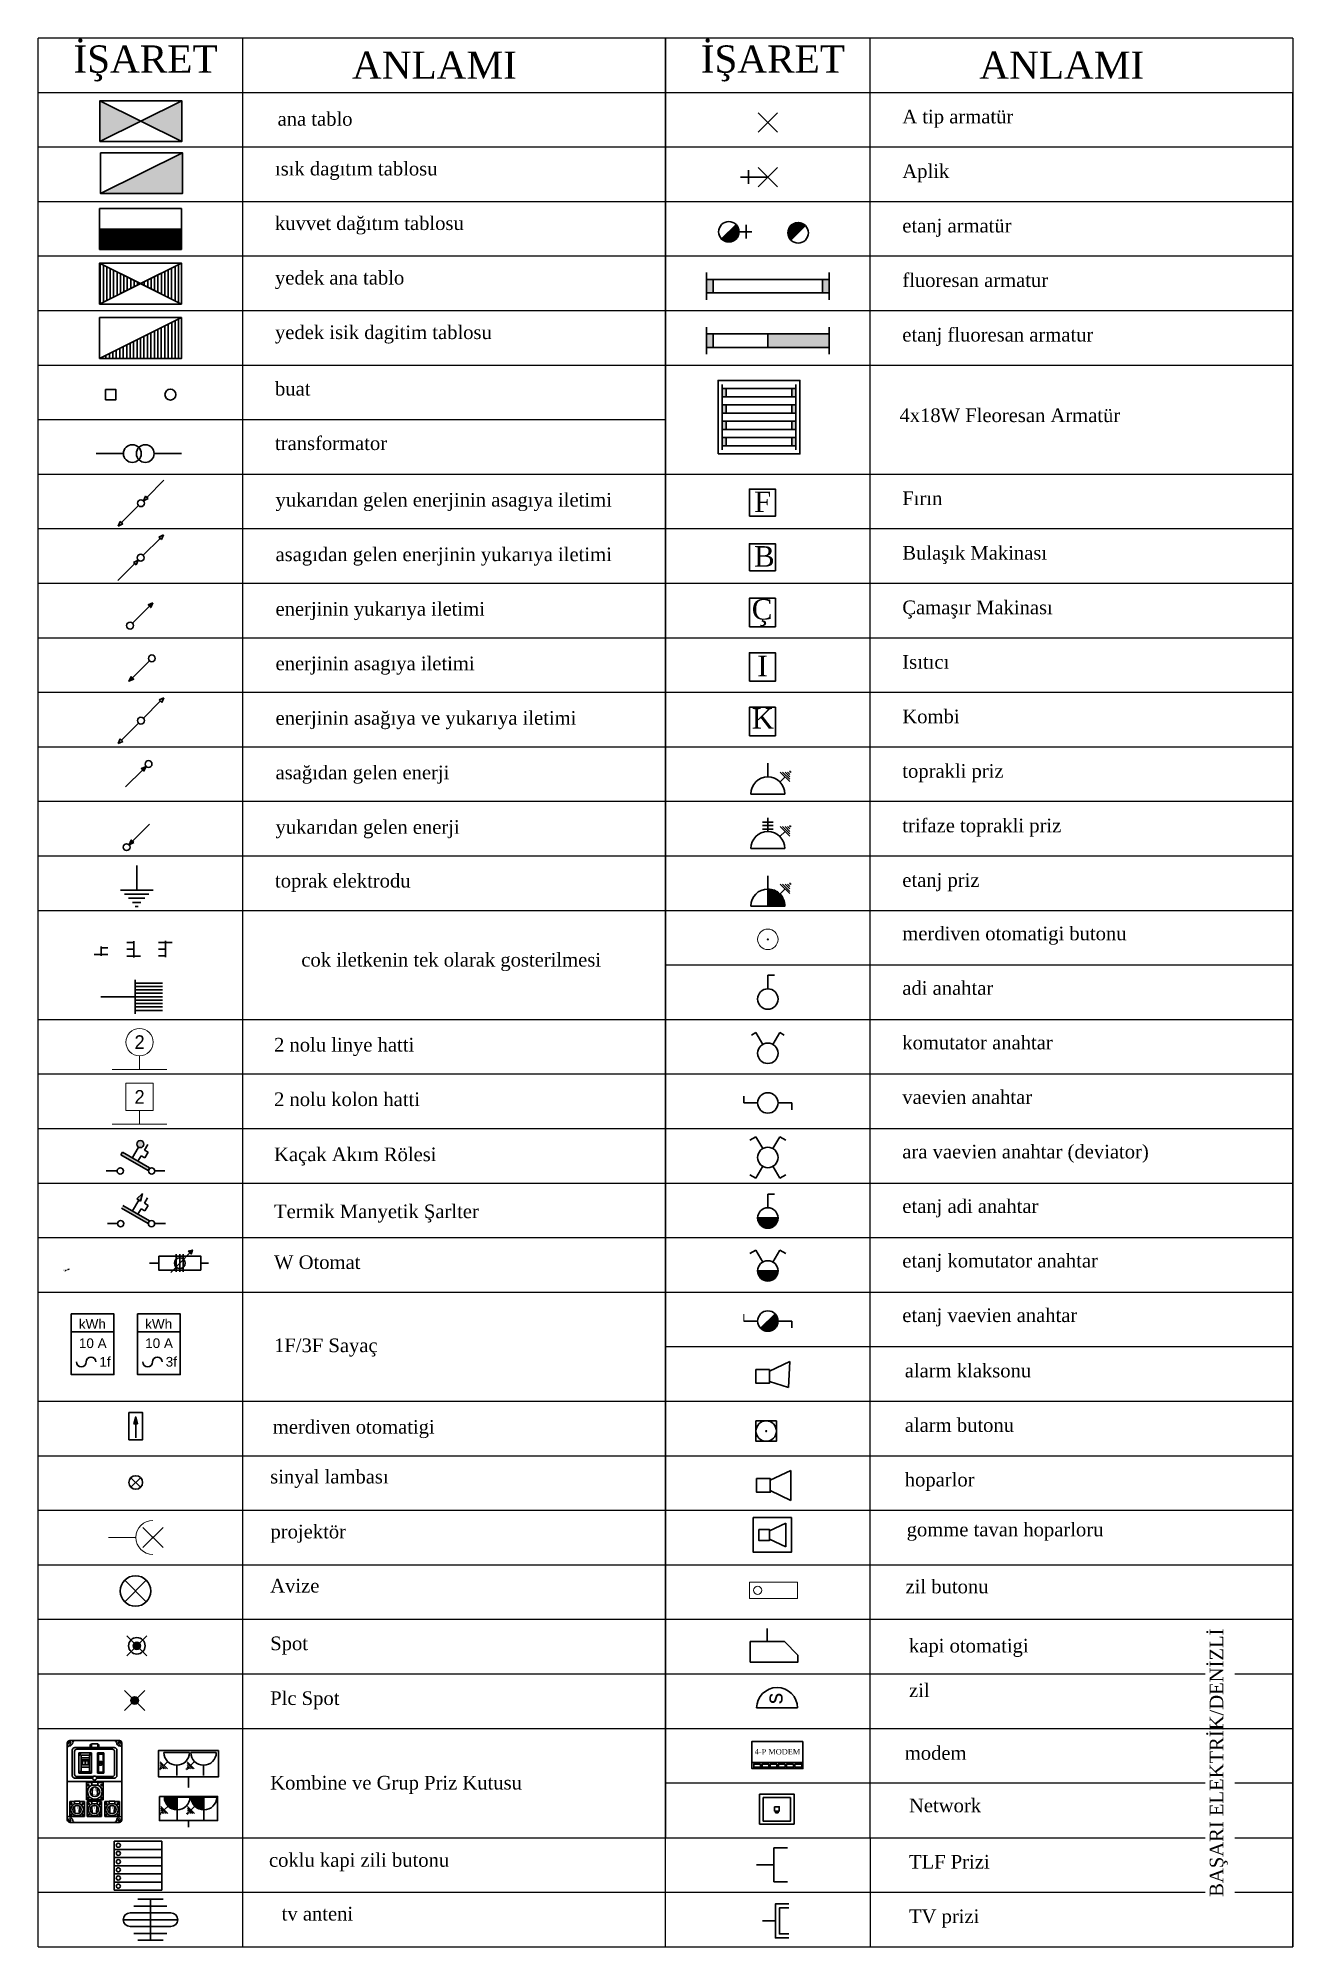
# Model space of a CAD drawing. Header units: centimetres. Extents: x 158658 to 162658, y -423569 to -420790.
# Drawn here: x 158658 to 159578, y -423282 to -421882 of the extents above; entities that cross this region are included whole.
import ezdxf
from ezdxf.enums import TextEntityAlignment as Align

# ---------------------------------------------------------------- set-up
doc = ezdxf.new("R2010")
doc.units = ezdxf.units.CM
doc.header["$MEASUREMENT"] = 0
for name, color, linetype, lineweight in [('DOGAL_ZEMIN_KLISE', 5, 'Continuous', 0), ('ebara', 2, 'Continuous', 60), ('elinye', 5, 'Continuous', 40), ('esembol', 4, 'Continuous', 30)]:
    doc.layers.add(name, color=color, linetype=linetype, lineweight=lineweight)
doc.layers.add('eyazi', color=2, linetype='Continuous')
doc.styles.add('Başarı', font='times.ttf', dxfattribs={"height": 0.08})
pattern_1 = [(90, (-1.39321, -1.666496), (-0.025, 1e-19), [])]

msp = doc.modelspace()

# ---------------------------------------------------------------- texts
at = {"layer": 'esembol', "attachment_point": 1}
for s, insert, char_height, width in [('{\\fTimes New Roman|b0|i0|c162|p18;İŞARET}', (158683.7, -421887.4), 20, 102.93), ('{\\fTimes New Roman|b0|i0|c162|p18;İŞARET}', (159143.7, -421887.4), 20, 102.93), ('{\\fTimes New Roman|b0|i0|c162|p18;ANLAMI}', (158888, -421891.9), 20, 119.206), ('{\\fTimes New Roman|b0|i0|c162|p18;ANLAMI}', (159348, -421891.9), 20, 119.206), ('{\\fTimes New Roman|b0|i0|c162|p18;ana tablo}', (158833.4, -421936.3), 10, 208.81), ('{\\fTimes New Roman|b0|i0|c162|p18;A tip armatür}', (159291.5, -421934.6), 10, 286.35), ('{\\fTimes New Roman|b0|i0|c162|p18;ısık dagıtım tablosu}', (158831.5, -421972.8), 10, 208.81), ('{\\fTimes New Roman|b0|i0|c0|p18;A\\fTimes New Roman|b0|i0|c162|p18;plik}', (159291.5, -421974.6), 10, 286.35), ('{\\fTimes New Roman|b0|i0|c162|p18;kuvvet dağıtım tablosu}', (158831.5, -422012.8), 10, 208.81), ('{\\fTimes New Roman|b0|i0|c162|p18;etanj armatür}', (159291.5, -422014.6), 10, 286.35), ('{\\fTimes New Roman|b0|i0|c162|p18;yedek ana tablo}', (158831.5, -422052.8), 10, 208.81), ('{\\fTimes New Roman|b0|i0|c162|p18;fluoresan armatur}', (159291.5, -422054.6), 10, 286.35), ('{\\fTimes New Roman|b0|i0|c162|p18;yedek isik dagitim tablosu}', (158831.5, -422092.8), 10, 286.35), ('{\\fTimes New Roman|b0|i0|c162|p18;etanj fluoresan armatur}', (159291.5, -422094.6), 10, 286.35), ('{\\fTimes New Roman|b0|i0|c162|p18;buat}', (158831.5, -422134.2), 10, 286.35), ('{\\fTimes New Roman|b0|i0|c162|p18;4x18W Fleoresan Armatür}', (159289.4, -422153.7), 10, 286.35), ('{\\fTimes New Roman|b0|i0|c162|p18;transformator}', (158831.5, -422174.2), 10, 286.35), ('{\\fTimes New Roman|b0|i0|c162|p18;yukarıdan gelen enerjinin asagıya iletimi}', (158831.9, -422215.7), 10, 276.55), ('{\\fTimes New Roman|b0|i0|c162|p18;F}', (159182.8, -422214.7), 15, 286.35), ('{\\fTimes New Roman|b0|i0|c162|p18;Fırın}', (159291.5, -422214.6), 10, 286.35), ('{\\fTimes New Roman|b0|i0|c162|p18;asagıdan gelen enerjinin yukarıya iletimi}', (158831.9, -422255.7), 10, 262.363), ('{\\fTimes New Roman|b0|i0|c162|p18;B}', (159182.8, -422254.7), 15, 286.35), ('{\\fTimes New Roman|b0|i0|c162|p18;Bulaşık Makinası}', (159291.5, -422254.6), 10, 286.35), ('{\\fTimes New Roman|b0|i0|c162|p18;enerjinin yukarıya iletimi}', (158831.9, -422295.7), 10, 208.81), ('{\\fTimes New Roman|b0|i0|c162|p18;Ç}', (159181.1, -422293.5), 15, 286.35), ('{\\fTimes New Roman|b0|i0|c162|p18;Çamaşır Makinası}', (159291.5, -422294.6), 10, 286.35), ('{\\fTimes New Roman|b0|i0|c162|p18;enerjinin asagıya iletimi}', (158831.9, -422335.7), 10, 286.35), ('{\\fTimes New Roman|b0|i0|c162|p18;I}', (159185.2, -422335.1), 15, 286.35), ('{\\fTimes New Roman|b0|i0|c162|p18;Isıtıcı}', (159291.5, -422334.6), 10, 286.35), ('{\\fTimes New Roman|b0|i0|c162|p18;enerjinin asağıya ve yukarıya iletimi}', (158831.9, -422375.7), 10, 286.35), ('{\\fTimes New Roman|b0|i0|c162|p18;K}', (159181.1, -422373.5), 15, 286.35), ('{\\fTimes New Roman|b0|i0|c162|p18;Kombi}', (159291.5, -422374.6), 10, 286.35), ('{\\fTimes New Roman|b0|i0|c162|p18;asağıdan gelen enerji}', (158831.9, -422415.7), 10, 286.35), ('{\\fTimes New Roman|b0|i0|c162|p18;toprakli priz}', (159291.5, -422414.6), 10, 286.35), ('{\\fTimes New Roman|b0|i0|c162|p18;yukarıdan gelen enerji}', (158831.9, -422455.7), 10, 286.35), ('{\\fTimes New Roman|b0|i0|c162|p18;trifaze toprakli priz}', (159291.5, -422454.6), 10, 286.35), ('{\\fTimes New Roman|b0|i0|c162|p18;toprak elektrodu}', (158831.5, -422495.1), 10, 286.35), ('{\\fTimes New Roman|b0|i0|c162|p18;etanj priz}', (159291.5, -422494.6), 10, 286.35), ('{\\fTimes New Roman|b0|i0|c162|p18;merdiven otomatigi butonu}', (159291.5, -422533.8), 10, 286.35), ('{\\fTimes New Roman|b0|i0|c162|p18;cok iletkenin tek olarak gosterilmesi}', (158850.8, -422553.1), 10, 286.35), ('{\\fTimes New Roman|b0|i0|c162|p18;adi anahtar}', (159291.5, -422573.8), 10, 286.35), ('{\\fTimes New Roman|b0|i0|c162|p18;2 nolu linye hatti}', (158830.8, -422615.4), 10, 286.35), ('{\\fTimes New Roman|b0|i0|c162|p18;komutator anahtar}', (159291.5, -422613.8), 10, 286.35), ('{\\fTimes New Roman|b0|i0|c162|p18;2 nolu kolon hatti}', (158830.8, -422655.4), 10, 286.35), ('{\\fTimes New Roman|b0|i0|c162|p18;vaevien anahtar}', (159291.5, -422653.8), 10, 286.35), ('{\\fTimes New Roman|b0|i0|c0|p18;Ka\\fTimes New Roman|b0|i0|c162|p18;çak Akım Rölesi}', (158830.8, -422695.8), 10, 286.35), ('{\\fTimes New Roman|b0|i0|c162|p18;ara vaevien anahtar (deviator)}', (159291.5, -422693.8), 10, 286.35), ('{\\fTimes New Roman|b0|i0|c162|p18;Termik Manyetik Şarlter}', (158830.8, -422737.6), 10, 146.985), ('{\\fTimes New Roman|b0|i0|c162|p18;etanj adi anahtar}', (159291.5, -422733.8), 10, 286.35), ('{\\fTimes New Roman|b0|i0|c0|p18;W Otomat}', (158830.8, -422774.9), 10, 286.35), ('{\\fTimes New Roman|b0|i0|c162|p18;etanj komutator anahtar}', (159291.5, -422773.8), 10, 286.35), ('{\\fTimes New Roman|b0|i0|c162|p18;etanj vaevien anahtar}', (159291.5, -422813.8), 10, 286.35), ('{\\fTimes New Roman|b0|i0|c162|p18;1F\\fTimes New Roman|b0|i0|c0|p18;/3F Saya\\fTimes New Roman|b0|i0|c162|p18;ç}', (158830.8, -422835.9), 10, 200.823), ('{\\fTimes New Roman|b0|i0|c162|p18;alarm klaksonu}', (159293.3, -422854.4), 10, 186.78), ('{\\fTimes New Roman|b0|i0|c162|p18;merdiven otomatigi}', (158829.9, -422895.7), 10, 208.81), ('{\\fTimes New Roman|b0|i0|c162|p18;alarm butonu}', (159293.3, -422894.4), 10, 186.78), ('{\\fTimes New Roman|b0|i0|c162|p18;sinyal lambası}', (158828, -422932.2), 10, 208.81), ('{\\fTimes New Roman|b0|i0|c162|p18;hoparlor}', (159293.3, -422934.4), 10, 186.78), ('{\\fTimes New Roman|b0|i0|c162|p18;projektör}', (158828.2, -422972.5), 10, 286.35), ('{\\fTimes New Roman|b0|i0|c162|p18;gomme tavan hoparloru}', (159294.7, -422971), 10, 286.35), ('{\\fTimes New Roman|b0|i0|c0|p18;Av\\fTimes New Roman|b0|i0|c162|p18;ize}', (158828, -423012.2), 10, 208.81), ('{\\fTimes New Roman|b0|i0|c162|p18;zil butonu}', (159293.9, -423012.8), 10, 186.78), ('{\\fTimes New Roman|b0|i0|c0|p18;Spot}', (158828, -423054.5), 10, 27.202), ('{\\fTimes New Roman|b0|i0|c162|p18;kapi otomatigi}', (159296.4, -423056.2), 10, 186.78), ('{\\fTimes New Roman|b0|i0|c162|p18;zil}', (159296.4, -423088.9), 10, 186.78), ('{\\fTimes New Roman|b0|i0|c0|p18;Plc Spot}', (158828, -423094.7), 10, 49.761), ('{\\fTimes New Roman|b0|i0|c0|p18;modem}', (159293.3, -423134.9), 10, 186.78), ('{\\fTimes New Roman|b0|i0|c0|p18;Kombine ve Grup Priz Kutusu}', (158828, -423156.7), 10, 196.394), ('{\\fTimes New Roman|b0|i0|c0|p18;Network}', (159296.4, -423173.4), 10, 186.78), ('{\\fTimes New Roman|b0|i0|c162|p18;coklu kapi zili butonu}', (158827.1, -423213.4), 10, 286.35), ('{\\fTimes New Roman|b0|i0|c0|p18;TLF\\fTimes New Roman|b0|i0|c162|p18; \\fTimes New Roman|b0|i0|c0|p18;P\\fTimes New Roman|b0|i0|c162|p18;rizi}', (159296.4, -423214.7), 10, 60.368), ('{\\fTimes New Roman|b0|i0|c162|p18;tv anteni}', (158836.4, -423252.8), 10, 286.35), ('{\\fTimes New Roman|b0|i0|c0|p18;TV\\fTimes New Roman|b0|i0|c162|p18; prizi}', (159296.4, -423254.7), 10, 51.852)]:
    msp.add_mtext(s, dxfattribs=dict(at, insert=insert, char_height=char_height, width=width))
at = {"layer": 'esembol', "insert": (159516.9, -423245.4), "char_height": 10, "width": 341.069, "attachment_point": 1, "rotation": 90}
msp.add_mtext('{\\fTimes New Roman|b0|i0|c162|p18;BAŞARI ELEKTRİK/DENİZLİ}', dxfattribs=at)

# ---------------------------------------------------------------- blocks, each defined once
blk = doc.blocks.new('A$C660572BC')
at = {"layer": 'esembol'}
for p, q in [((0, 47.1), (0, 58.2)), ((1.8, 60), (11.2, 60)), ((5.3, 60), (38.2, 60)), ((16.8, 57), (17.7, 57)), ((16.8, 57), (16.8, 54.8)), ((17.7, 57.7), (22.3, 57.7)), ((17.7, 57.7), (17.7, 54.8)), ((22.3, 57.7), (22.3, 54.8)), ((22.3, 57), (23.2, 57)), ((23.2, 57), (23.2, 54.8)), ((40, 58.2), (40, 30)), ((0, 30), (0, 54.7)), ((3.6, 34.3), (3.6, 53)), ((5.3, 35.2), (5.3, 52)), ((5.4, 54.8), (34.6, 54.8)), ((6.9, 53.6), (33.1, 53.6)), ((17.8, 51), (8.4, 51)), ((8.4, 51), (8.4, 36)), ((17.8, 51), (17.8, 36)), ((22.2, 51), (22.2, 36)), ((22.2, 51), (26.9, 51)), ((34.7, 52), (34.7, 35.2)), ((36.4, 53), (36.4, 34.3)), ((0, 30), (40, 30)), ((0, 30), (0, 1.8)), ((18.5, 32.5), (5.4, 32.5)), ((18.9, 33.6), (6.9, 33.6)), ((8.4, 36), (17.8, 36)), ((14, 16.5), (14, 29.2)), ((14, 29.2), (17.9, 29.2)), ((17.9, 29.6), (22.5, 29.6)), ((17.9, 27.3), (17.9, 29.6)), ((33.1, 33.6), (21.1, 33.6)), ((34.6, 32.5), (21.5, 32.5)), ((26.9, 36), (22.2, 36)), ((22.5, 27.3), (22.5, 29.6)), ((22.5, 29.2), (26.3, 29.2)), ((26.3, 29.2), (26.3, 16.5)), ((40, 30), (40, 1.8)), ((1.8, 4.3), (1.8, 15.3)), ((1.8, 15.3), (5.2, 15.3)), ((5.2, 15.6), (9.2, 15.6)), ((5.2, 13.6), (5.2, 15.6)), ((9.2, 13.6), (9.2, 15.6)), ((9.2, 15.3), (12.5, 15.3)), ((12.5, 15.3), (12.5, 4.3)), ((26.3, 16.5), (14, 16.5)), ((14.6, 4.3), (14.6, 15.3)), ((14.6, 15.3), (17.9, 15.3)), ((17.9, 27.3), (22.5, 27.3)), ((17.9, 15.6), (21.9, 15.6)), ((17.9, 13.6), (17.9, 15.6)), ((18.1, 19.5), (18.5, 25.5)), ((18.1, 25.3), (18.4, 19.3)), ((22.2, 19.5), (21.9, 25.5)), ((22.3, 25.3), (21.9, 19.3)), ((21.9, 13.6), (21.9, 15.6)), ((21.9, 15.3), (25.2, 15.3)), ((25.2, 15.3), (25.2, 4.3)), ((27.5, 4.3), (27.5, 15.3)), ((27.5, 15.3), (30.8, 15.3)), ((30.8, 13.6), (30.8, 15.6)), ((30.8, 15.6), (34.8, 15.6)), ((34.8, 13.6), (34.8, 15.6)), ((34.8, 15.3), (38.2, 15.3)), ((38.2, 15.3), (38.2, 4.3)), ((12.5, 4.3), (1.8, 4.3)), ((5.2, 13.6), (9.2, 13.6)), ((5.4, 11.9), (5.6, 6.8)), ((8.9, 11.9), (8.6, 6.7)), ((25.2, 4.3), (14.6, 4.3)), ((17.9, 13.6), (21.9, 13.6)), ((18.1, 11.9), (18.3, 6.8)), ((21.7, 11.9), (21.3, 6.7)), ((38.2, 4.3), (27.5, 4.3)), ((30.8, 13.6), (34.8, 13.6)), ((31.1, 11.9), (31.3, 6.8)), ((34.6, 11.9), (34.3, 6.7)), ((38.2, 0), (1.8, 0))]:
    blk.add_line(p, q, dxfattribs=at)
for points in [[(10.1, 49.2), (16.2, 49.2), (16.2, 37), (10.1, 37)], [(10.3, 45.8), (16.1, 45.8), (16.1, 42.1), (10.3, 42.1)], [(10.5, 45.4), (16.1, 45.4), (16.1, 45.1), (10.5, 45.1)], [(10.8, 45.1), (11.1, 45.1), (11.1, 42.7), (10.8, 42.7)], [(13.1, 45.1), (13.4, 45.1), (13.4, 42.7), (13.1, 42.7)], [(15.4, 45.1), (15.7, 45.1), (15.7, 42.7), (15.4, 42.7)], [(22.8, 50), (26.3, 50), (26.3, 36.8), (22.8, 36.8)], [(23.7, 44.7), (25.1, 44.7), (25.1, 42), (23.7, 42)]]:
    blk.add_lwpolyline(points, close=True, dxfattribs=at)
for points in [[(10.1, 47.3), (16.2, 47.3)], [(22.8, 43.4), (26.3, 43.4)], [(26.9, 51), (26.9, 36)], [(10.1, 40.5), (16.2, 40.5)]]:
    blk.add_lwpolyline(points, dxfattribs=at)
for centre, radius in [((1.8, 58.2), 0.864), ((38.2, 58.2), 0.864), ((9.4, 49.9), 0.54), ((16.9, 49.9), 0.54), ((9.3, 36.8), 0.54), ((16.9, 36.8), 0.54), ((20, 32.5), 1.46), ((2.9, 13.7), 0.467), ((11.4, 13.7), 0.467), ((15.3, 27.3), 0.54), ((15.3, 17.9), 0.54), ((15.6, 13.7), 0.467), ((20.2, 22.4), 3.55), ((24.1, 13.7), 0.467), ((25.1, 27.3), 0.54), ((25.1, 17.9), 0.54), ((28.6, 13.7), 0.467), ((37.1, 13.7), 0.467), ((1.8, 1.8), 0.864), ((2.9, 5.5), 0.467), ((7.2, 9.4), 3.07), ((11.4, 5.5), 0.467), ((15.6, 5.5), 0.467), ((19.9, 9.4), 3.07), ((24.1, 5.5), 0.467), ((28.6, 5.5), 0.467), ((32.8, 9.4), 3.07), ((37.1, 5.5), 0.467), ((38.2, 1.8), 0.864)]:
    blk.add_circle(centre, radius, dxfattribs=at)
for centre, radius, start, end in [((1.8, 58.2), 1.78, 90, 180), ((1.3, 54.7), 1.33, 90.5449, 180), ((1.3, 58.7), 2.67, 270.5449, 359.1261), ((5.3, 58.7), 1.33, 90, 179.1261), ((34.7, 58.7), 1.33, 0.8739, 90), ((38.7, 58.7), 2.67, 180.8739, 269.4551), ((38.2, 58.2), 1.78, 0, 90), ((38.2, 58.2), 1.78, 0, 90), ((38.7, 54.7), 1.33, 0, 89.4551), ((5.4, 53), 1.78, 90, 180), ((6.9, 52), 1.6, 90, 180), ((33.1, 52), 1.6, 0, 90), ((34.6, 53), 1.78, 0, 90), ((5.4, 34.3), 1.78, 180, 270), ((6.9, 35.2), 1.6, 180, 270), ((33.1, 35.2), 1.6, 270, 0), ((34.6, 34.3), 1.78, 270, 0), ((20.2, 22.4), 5.37, 115.5086, 64.4914), ((1.3, 5.3), 1.33, 180, 269.4551), ((1.8, 1.8), 1.78, 180, 270), ((1.8, 1.8), 1.78, 180, 270), ((1.3, 1.3), 2.67, 0.8739, 89.4551), ((7.2, 9.4), 4.63, 115.5086, 64.4914), ((5.3, 1.3), 1.33, 180.8739, 270), ((19.9, 9.4), 4.63, 115.5086, 64.4914), ((32.8, 9.4), 4.63, 115.5086, 64.4914), ((34.7, 1.3), 1.33, 270, 359.1261), ((38.7, 1.3), 2.67, 90.5449, 179.1261), ((38.2, 1.8), 1.78, 270, 0), ((38.2, 1.8), 1.78, 270, 0), ((38.2, 1.8), 1.78, 270, 0), ((38.7, 5.3), 1.33, 270.5449, 0)]:
    blk.add_arc(centre, radius, start, end, dxfattribs=at)
at = {"layer": 'eyazi', "attachment_point": 3}
for s, insert, char_height, width in [('\\pxqc;{\\fTimes New Roman Tur|b0|i0|c162|p18;3\\P\\fArial|b0|i0|c162|p34;\\H1.083x;~}', (26.4, 25.3), 2.315, 12.617), ('\\pxqc;{\\fTimes New Roman Tur|b0|i0|c162|p18;1\\P\\fArial|b0|i0|c162|p34;\\H1.083x;~}', (12.6, 11.7), 2, 10.899), ('\\pxqc;{\\fTimes New Roman Tur|b0|i0|c162|p18;1\\P\\fArial|b0|i0|c162|p34;\\H1.083x;~}', (25.2, 11.7), 2, 10.899), ('\\pxqc;{\\fTimes New Roman Tur|b0|i0|c162|p18;1\\P\\fArial|b0|i0|c162|p34;\\H1.083x;~}', (38.2, 11.7), 2, 10.899)]:
    blk.add_mtext(s, dxfattribs=dict(at, insert=insert, char_height=char_height, width=width))
blk = doc.blocks.new('kapi otomatigi')
at = {"color": 0}
blk.add_line((0.125, 0.15), (0.125, 0.247), dxfattribs=at)
blk.add_lwpolyline([(0, 0), (0.35, 0), (0.35, 0.05), (0.25, 0.15), (0, 0.15)], close=True, dxfattribs=at)
blk = doc.blocks.new('gomme tavan hoparloru')
at = {"layer": 'esembol'}
for p, q in [((0.15, 0.038), (0.3, 0.109)), ((0.3, 0.109), (0.3, -0.109)), ((0.15, -0.038), (0.3, -0.109))]:
    blk.add_line(p, q, dxfattribs=at)
for points in [[(0, 0.159), (0.35, 0.159), (0.35, -0.159), (0, -0.159)], [(0.05, 0.05), (0.15, 0.05), (0.15, -0.05), (0.05, -0.05)]]:
    blk.add_lwpolyline(points, close=True, dxfattribs=at)
blk = doc.blocks.new('hoparlor')
at = {"layer": 'esembol'}
for p, q in [((0.1, 0.038), (0.25, 0.109)), ((0.25, 0.109), (0.25, -0.109)), ((0.1, -0.038), (0.25, -0.109))]:
    blk.add_line(p, q, dxfattribs=at)
blk.add_lwpolyline([(0, 0.05), (0.1, 0.05), (0.1, -0.05), (0, -0.05)], close=True, dxfattribs=at)
blk = doc.blocks.new('alarm butonu')
at = {"layer": 'esembol'}
blk.add_lwpolyline([(-0.05, 0.05), (0.05, 0.05), (0.05, -0.05), (-0.05, -0.05)], close=True, dxfattribs=at)
for radius in [0.05, 0.0025]:
    blk.add_circle((0, 0), radius, dxfattribs=at)
blk = doc.blocks.new('alarm klaksonu')
at = {"layer": 'esembol'}
for p, q in [((0.1, 0.038), (0.25, 0.109)), ((0.25, 0.109), (0.239, -0.081)), ((0.1, -0.038), (0.239, -0.081))]:
    blk.add_line(p, q, dxfattribs=at)
blk.add_lwpolyline([(0, 0.05), (0.1, 0.05), (0.1, -0.05), (0, -0.05)], close=True, dxfattribs=at)
blk = doc.blocks.new('zil butonu')
at = {"layer": 'esembol', "lineweight": 0}
for p, q in [((0, 0.06), (0.1763, 0.06)), ((0, 0.06), (0, 0)), ((0, 0), (0.1763, 0)), ((0.1763, 0.06), (0.1763, 0))]:
    blk.add_line(p, q, dxfattribs=at)
blk.add_circle((0.0295, 0.03), 0.015, dxfattribs=at)
blk = doc.blocks.new('projektör')
at = {"color": 0, "lineweight": 0}
for p, q in [((0, 0), (-0.2, 0)), ((0.051, 0.074), (0.199, -0.074)), ((0.051, -0.074), (0.199, 0.074))]:
    blk.add_line(p, q, dxfattribs=at)
blk.add_circle((0.125, 0), 0.005, dxfattribs=at)
blk.add_arc((0.125, 0), 0.125, 90, 270, dxfattribs=at)
blk = doc.blocks.new('yukarıdan gelen enerji')
blk.add_hatch(color=0).paths.add_polyline_path([(0.052, 0.034), (0.034, 0.052), (0.018, 0.018)])
at = {"color": 0}
for p, q in [((0.043, 0.043), (0.168, 0.168)), ((0.018, 0.018), (0.034, 0.052)), ((0.018, 0.018), (0.052, 0.034)), ((0.034, 0.052), (0.052, 0.034))]:
    blk.add_line(p, q, dxfattribs=at)
blk.add_lwpolyline([(0.052, 0.034), (0.034, 0.052), (0.018, 0.018)], close=True, dxfattribs=at)
blk.add_circle((0, 0), 0.025, dxfattribs=at)
blk = doc.blocks.new('asagıdan gelen enerji')
blk.add_hatch(color=0).paths.add_polyline_path([(-0.018, -0.018), (-0.052, -0.034), (-0.034, -0.052)])
at = {"color": 0}
for p, q in [((-0.043, -0.043), (-0.168, -0.168)), ((-0.018, -0.018), (-0.052, -0.034)), ((-0.034, -0.052), (-0.052, -0.034)), ((-0.018, -0.018), (-0.034, -0.052))]:
    blk.add_line(p, q, dxfattribs=at)
blk.add_lwpolyline([(-0.018, -0.018), (-0.052, -0.034), (-0.034, -0.052)], close=True, dxfattribs=at)
blk.add_circle((0, 0), 0.025, dxfattribs=at)
blk = doc.blocks.new('enerjinin asagıya ve yukariya iletimi')
h = blk.add_hatch(color=0)
h.paths.add_polyline_path([(-0.133, -0.152), (-0.152, -0.133), (-0.168, -0.168)])
h.paths.add_polyline_path([(0.168, 0.168), (0.133, 0.152), (0.152, 0.133)])
at = {"color": 0}
for p, q in [((0.142, 0.142), (0.018, 0.018)), ((0.168, 0.168), (0.133, 0.152)), ((0.133, 0.152), (0.152, 0.133)), ((0.168, 0.168), (0.152, 0.133)), ((-0.168, -0.168), (-0.152, -0.133)), ((-0.152, -0.133), (-0.133, -0.152)), ((-0.142, -0.142), (-0.018, -0.018)), ((-0.168, -0.168), (-0.133, -0.152))]:
    blk.add_line(p, q, dxfattribs=at)
blk.add_circle((0, 0), 0.025, dxfattribs=at)
blk = doc.blocks.new('enerjinin asagıya iletimi')
blk.add_hatch(color=0).paths.add_polyline_path([(-0.152, -0.133), (-0.168, -0.168), (-0.133, -0.152)])
at = {"color": 0}
for p, q in [((-0.168, -0.168), (-0.152, -0.133)), ((-0.133, -0.152), (-0.152, -0.133)), ((-0.142, -0.142), (-0.018, -0.018)), ((-0.168, -0.168), (-0.133, -0.152))]:
    blk.add_line(p, q, dxfattribs=at)
blk.add_lwpolyline([(-0.152, -0.133), (-0.168, -0.168), (-0.133, -0.152)], close=True, dxfattribs=at)
blk.add_circle((0, 0), 0.025, dxfattribs=at)
blk = doc.blocks.new('enerjinin yukarıya iletimi')
blk.add_hatch(color=0).paths.add_polyline_path([(0.168, 0.168), (0.133, 0.152), (0.152, 0.133)])
at = {"color": 0}
for p, q in [((0.142, 0.142), (0.018, 0.018)), ((0.168, 0.168), (0.133, 0.152)), ((0.152, 0.133), (0.133, 0.152)), ((0.168, 0.168), (0.152, 0.133))]:
    blk.add_line(p, q, dxfattribs=at)
blk.add_lwpolyline([(0.168, 0.168), (0.133, 0.152), (0.152, 0.133)], close=True, dxfattribs=at)
blk.add_circle((0, 0), 0.025, dxfattribs=at)
blk = doc.blocks.new('asagıdan gelen enerjinin yukarıya iletimi')
h = blk.add_hatch(color=0)
h.paths.add_polyline_path([(0.152, 0.133), (0.168, 0.168), (0.133, 0.152)])
h.paths.add_polyline_path([(-0.052, -0.034), (-0.034, -0.052), (-0.018, -0.018)])
at = {"color": 0}
for p, q in [((0.142, 0.142), (0.018, 0.018)), ((0.168, 0.168), (0.133, 0.152)), ((0.152, 0.133), (0.133, 0.152)), ((0.168, 0.168), (0.152, 0.133)), ((-0.043, -0.043), (-0.168, -0.168)), ((-0.018, -0.018), (-0.052, -0.034)), ((-0.034, -0.052), (-0.052, -0.034)), ((-0.018, -0.018), (-0.034, -0.052))]:
    blk.add_line(p, q, dxfattribs=at)
blk.add_circle((0, 0), 0.025, dxfattribs=at)
blk = doc.blocks.new('yukarıdan gelen enerjinin asagıya iletimi')
h = blk.add_hatch(color=0)
h.paths.add_polyline_path([(-0.152, -0.133), (-0.168, -0.168), (-0.133, -0.152)])
h.paths.add_polyline_path([(0.052, 0.034), (0.034, 0.052), (0.018, 0.018)])
at = {"color": 0}
for p, q in [((0.043, 0.043), (0.168, 0.168)), ((0.018, 0.018), (0.034, 0.052)), ((0.018, 0.018), (0.052, 0.034)), ((0.034, 0.052), (0.052, 0.034)), ((-0.168, -0.168), (-0.152, -0.133)), ((-0.152, -0.133), (-0.133, -0.152)), ((-0.142, -0.142), (-0.018, -0.018)), ((-0.168, -0.168), (-0.133, -0.152))]:
    blk.add_line(p, q, dxfattribs=at)
blk.add_circle((0, 0), 0.025, dxfattribs=at)
blk = doc.blocks.new('2 nolu kolon hatti')
at = {"color": 0, "lineweight": 0}
for p, q in [((-0.2, 0), (0.2, 0)), ((0, 0.1), (0, 0))]:
    blk.add_line(p, q, dxfattribs=at)
blk.add_lwpolyline([(-0.1, 0.3), (0.1, 0.3), (0.1, 0.1), (-0.1, 0.1)], close=True, dxfattribs=at)
blk.add_text('2', height=0.1, dxfattribs=at).set_placement((0, 0.2), align=Align.MIDDLE_CENTER)
blk = doc.blocks.new('2 nolu linye hatti')
at = {"color": 0, "lineweight": 0}
for p, q in [((-0.2, 0), (0.2, 0)), ((0, 0.1), (0, 0))]:
    blk.add_line(p, q, dxfattribs=at)
blk.add_circle((0, 0.2), 0.1, dxfattribs=at)
blk.add_text('2', height=0.1, dxfattribs=at).set_placement((0, 0.2), align=Align.MIDDLE_CENTER)
blk = doc.blocks.new('etanj vaevien anahtar')
at = {"layer": 'esembol'}
h = blk.add_hatch(color=256, dxfattribs=at)
edge = h.paths.add_edge_path()
edge.add_arc((0, 0), 0.075, 225, 360)
edge.add_arc((0, 0), 0.075, 360, 405)
edge.add_line((0.053, 0.053), (-0.053, -0.053))
at = {"color": 0, "lineweight": 0}
blk.add_line((-0.175, 0), (-0.175, 0.05), dxfattribs=at)
at = {"layer": 'esembol'}
for p, q in [((-0.053, -0.053), (0.053, 0.053)), ((-0.075, 0), (-0.175, 0)), ((0.075, 0), (0.175, 0)), ((0.175, 0), (0.175, -0.05))]:
    blk.add_line(p, q, dxfattribs=at)
blk.add_lwpolyline([(-0.053, -0.053, 0.668179), (0.075, 0, 0.198912), (0.053, 0.053)], format="xyb", close=True, dxfattribs=at)
blk.add_circle((0, 0), 0.075, dxfattribs=at)
blk = doc.blocks.new('etanj komutator anahtar')
at = {"layer": 'esembol'}
h = blk.add_hatch(color=256, dxfattribs=at)
edge = h.paths.add_edge_path()
edge.add_line((0.075, 0), (-0.075, 0))
edge.add_arc((0, 0), 0.075, 180, 360)
for p, q in [((-0.087, 0.152), (-0.131, 0.127)), ((-0.037, 0.065), (-0.087, 0.152)), ((0.037, 0.065), (0.087, 0.152)), ((0.087, 0.152), (0.131, 0.127)), ((0.075, 0), (-0.075, 0))]:
    blk.add_line(p, q, dxfattribs=at)
blk.add_lwpolyline([(0.075, 0), (-0.075, 0, 1)], format="xyb", close=True, dxfattribs=at)
blk.add_circle((0, 0), 0.075, dxfattribs=at)
blk = doc.blocks.new('etanj adi anahtar')
at = {"layer": 'esembol'}
h = blk.add_hatch(color=256, dxfattribs=at)
edge = h.paths.add_edge_path()
edge.add_line((0.075, 0), (-0.075, 0))
edge.add_arc((0, 0), 0.075, 180, 360)
for p, q in [((0, 0.175), (0.05, 0.175)), ((0, 0.075), (0, 0.175)), ((0.075, 0), (-0.075, 0))]:
    blk.add_line(p, q, dxfattribs=at)
blk.add_lwpolyline([(0.075, 0), (-0.075, 0, 1)], format="xyb", close=True, dxfattribs=at)
blk.add_circle((0, 0), 0.075, dxfattribs=at)
blk = doc.blocks.new('ara vaevien anahtar (deviator)')
at = {"layer": 'esembol'}
for p, q in [((-0.087, 0.152), (-0.131, 0.127)), ((-0.037, 0.065), (-0.087, 0.152)), ((0.037, 0.065), (0.087, 0.152)), ((0.087, 0.152), (0.131, 0.127)), ((-0.087, -0.152), (-0.131, -0.127)), ((-0.037, -0.065), (-0.087, -0.152)), ((0.037, -0.065), (0.087, -0.152)), ((0.087, -0.152), (0.131, -0.127))]:
    blk.add_line(p, q, dxfattribs=at)
blk.add_circle((0, 0), 0.075, dxfattribs=at)
blk = doc.blocks.new('vaevien anahtar')
at = {"layer": 'esembol'}
for p, q in [((-0.175, 0), (-0.175, 0.05)), ((-0.075, 0), (-0.175, 0)), ((0.075, 0), (0.175, 0)), ((0.175, 0), (0.175, -0.05))]:
    blk.add_line(p, q, dxfattribs=at)
blk.add_circle((0, 0), 0.075, dxfattribs=at)
blk = doc.blocks.new('komutator anahtar')
at = {"layer": 'esembol'}
for p, q in [((-0.087, 0.152), (-0.12, 0.133)), ((-0.037, 0.065), (-0.087, 0.152)), ((0.037, 0.065), (0.087, 0.152)), ((0.087, 0.152), (0.12, 0.133))]:
    blk.add_line(p, q, dxfattribs=at)
blk.add_circle((0, 0), 0.075, dxfattribs=at)
blk = doc.blocks.new('adi anahtar')
at = {"layer": 'esembol'}
for p, q in [((0, 0.175), (0.05, 0.175)), ((0, 0.075), (0, 0.175))]:
    blk.add_line(p, q, dxfattribs=at)
blk.add_circle((0, 0), 0.075, dxfattribs=at)
blk = doc.blocks.new('merdiven otomatigi butonu')
at = {"color": 0, "lineweight": 0}
for radius in [0.075, 0.004]:
    blk.add_circle((0, 0), radius, dxfattribs=at)
blk = doc.blocks.new('etanj priz')
at = {"layer": 'esembol'}
h = blk.add_hatch(color=256, dxfattribs=at)
edge = h.paths.add_edge_path()
edge.add_line((0, 0), (0.125, 0))
edge.add_arc((0, 0), 0.125, 0, 90)
edge.add_line((0, 0.125), (0, 0))
for p, q in [((0, 0), (0, 0.222)), ((0.161, 0.091), (0.091, 0.161)), ((0.161, 0.108), (0.108, 0.161)), ((0.161, 0.126), (0.126, 0.161)), ((0.161, 0.144), (0.144, 0.161)), ((0.166, 0.166), (0.158, 0.165)), ((0.165, 0.158), (0.158, 0.165)), ((0.165, 0.158), (0.166, 0.166)), ((-0.125, 0), (0.125, 0)), ((0.088, 0.088), (0.126, 0.126))]:
    blk.add_line(p, q, dxfattribs=at)
blk.add_lwpolyline([(0, 0), (0.125, 0, 0.414214), (0, 0.125)], format="xyb", close=True, dxfattribs=at)
blk.add_arc((0, 0), 0.125, 0, 180, dxfattribs=at)
blk = doc.blocks.new('trifaze toprakli priz')
at = {"layer": 'esembol'}
for p, q in [((0.038, 0.043), (-0.038, 0.043)), ((0.038, 0.018), (-0.038, 0.018)), ((0.038, 0.068), (-0.038, 0.068)), ((0, 0), (0, 0.1)), ((0.088, -0.037), (0.126, 0.001)), ((0.161, -0.034), (0.091, 0.036)), ((0.161, -0.017), (0.108, 0.036)), ((0.161, 0.001), (0.126, 0.036)), ((0.161, 0.019), (0.144, 0.036)), ((0.166, 0.041), (0.158, 0.04)), ((0.165, 0.033), (0.158, 0.04)), ((0.165, 0.033), (0.166, 0.041)), ((-0.125, -0.125), (0.125, -0.125))]:
    blk.add_line(p, q, dxfattribs=at)
blk.add_arc((0, -0.125), 0.125, 0, 180, dxfattribs=at)
blk = doc.blocks.new('toprakli priz')
at = {"layer": 'esembol'}
for p, q in [((0, 0), (0, 0.1)), ((0.088, -0.037), (0.126, 0.001)), ((0.161, -0.034), (0.091, 0.036)), ((0.161, -0.017), (0.108, 0.036)), ((0.161, 0.001), (0.126, 0.036)), ((0.161, 0.019), (0.144, 0.036)), ((0.166, 0.041), (0.158, 0.04)), ((0.165, 0.033), (0.158, 0.04)), ((0.165, 0.033), (0.166, 0.041)), ((-0.125, -0.125), (0.125, -0.125))]:
    blk.add_line(p, q, dxfattribs=at)
blk.add_arc((0, -0.125), 0.125, 0, 180, dxfattribs=at)
blk = doc.blocks.new('etanj fluoresan armatur')
at = {"layer": 'esembol'}
h = blk.add_hatch(color=256, dxfattribs=at)
h.paths.add_polyline_path([(-0.85, 0.05), (-0.9, 0.05), (-0.9, -0.05), (-0.85, -0.05)])
h.paths.add_polyline_path([(-0.45, 0.05), (-0.45, -0.05), (0, -0.05), (0, 0.05)])
for p, q in [((-0.9, 0.1), (-0.9, -0.1)), ((0, 0.05), (-0.9, 0.05)), ((-0.85, 0.05), (-0.85, -0.05)), ((-0.45, 0.05), (-0.45, -0.05)), ((0, 0.1), (0, -0.1)), ((0, -0.05), (-0.9, -0.05))]:
    blk.add_line(p, q, dxfattribs=at)
blk = doc.blocks.new('fluoresan armatur')
at = {"layer": 'esembol'}
h = blk.add_hatch(color=256, dxfattribs=at)
h.paths.add_polyline_path([(-0.85, 0.05), (-0.9, 0.05), (-0.9, -0.05), (-0.85, -0.05)])
h.paths.add_polyline_path([(-0.05, -0.05), (0, -0.05), (0, 0.05), (-0.05, 0.05)])
for p, q in [((-0.9, 0.1), (-0.9, -0.1)), ((0, 0.05), (-0.9, 0.05)), ((-0.85, 0.05), (-0.85, -0.05)), ((-0.05, 0.05), (-0.05, -0.05)), ((0, 0.1), (0, -0.1)), ((0, -0.05), (-0.9, -0.05))]:
    blk.add_line(p, q, dxfattribs=at)
blk = doc.blocks.new('aplik')
at = {"layer": 'esembol'}
for p, q in [((0, 0), (-0.2, 0)), ((-0.143, -0.05), (-0.143, 0.05)), ((-0.071, 0.071), (0.071, -0.071)), ((0.071, 0.071), (-0.071, -0.071))]:
    blk.add_line(p, q, dxfattribs=at)
blk = doc.blocks.new('A tip armatür')
at = {"layer": 'esembol'}
for p, q in [((-0.071, 0.071), (0.071, -0.071)), ((0.071, 0.071), (-0.071, -0.071))]:
    blk.add_line(p, q, dxfattribs=at)
blk = doc.blocks.new('sinyal lambası')
at = {"color": 0}
for p, q in [((0.035, -0.035), (-0.035, 0.035)), ((-0.035, -0.035), (0.035, 0.035))]:
    blk.add_line(p, q, dxfattribs=at)
blk.add_circle((0, 0), 0.05, dxfattribs=at)
blk = doc.blocks.new('merdiven otomatigi')
blk.add_hatch(color=0).paths.add_polyline_path([(-0.037, 0.017), (-0.05, 0.068), (-0.063, 0.017)])
at = {"color": 0}
for p, q in [((-0.05, 0.068), (-0.063, 0.017)), ((-0.063, 0.017), (-0.037, 0.017)), ((-0.05, 0.068), (-0.037, 0.017)), ((-0.05, -0.085), (-0.05, 0.017))]:
    blk.add_line(p, q, dxfattribs=at)
for points in [[(-0.1, -0.1), (0, -0.1), (0, 0.1), (-0.1, 0.1)], [(-0.037, 0.017), (-0.05, 0.068), (-0.063, 0.017)]]:
    blk.add_lwpolyline(points, close=True, dxfattribs=at)
blk = doc.blocks.new('yedek isik dagitim tablosu')
at = {"layer": 'esembol'}
h = blk.add_hatch(dxfattribs=at)
h.set_pattern_fill('LINE', color=256, scale=0.008, angle=90, style=0, pattern_type=2)
h.set_pattern_definition([(90, (0.00679, -0.003395), (-0.0254, 2e-15), [])])
h.paths.add_polyline_path([(-0.3, -0.15), (0.3, -0.15), (0.3, 0.15)])
blk.add_line((0.3, 0.15), (-0.3, -0.15), dxfattribs=at)
for points in [[(-0.3, -0.15), (0.3, -0.15), (0.3, 0.15), (-0.3, 0.15)], [(-0.3, -0.15), (0.3, -0.15), (0.3, 0.15)]]:
    blk.add_lwpolyline(points, close=True, dxfattribs=at)
blk = doc.blocks.new('yedek ana tablo')
at = {"layer": 'esembol'}
h = blk.add_hatch(dxfattribs=at)
h.set_pattern_fill('ANSI31', color=256, scale=0.2, angle=45, style=0, pattern_type=2)
h.set_pattern_definition(pattern_1)
h.paths.add_polyline_path([(0, 0), (-0.3, 0.15), (-0.3, -0.15)])
h = blk.add_hatch(dxfattribs=at)
h.set_pattern_fill('ANSI31', color=256, scale=0.2, angle=45, style=0, pattern_type=2)
h.set_pattern_definition(pattern_1)
h.paths.add_polyline_path([(0, 0), (0.3, -0.15), (0.3, 0.15)])
for p, q in [((-0.3, 0.15), (0.3, -0.15)), ((0.3, 0.15), (-0.3, -0.15))]:
    blk.add_line(p, q, dxfattribs=at)
for points in [[(0, 0), (-0.3, 0.15), (-0.3, -0.15)], [(-0.3, -0.15), (0.3, -0.15), (0.3, 0.15), (-0.3, 0.15)], [(0, 0), (0.3, -0.15), (0.3, 0.15)]]:
    blk.add_lwpolyline(points, close=True, dxfattribs=at)
blk = doc.blocks.new('kuvvet dağıtım tablosu')
at = {"layer": 'esembol'}
h = blk.add_hatch(dxfattribs=at)
h.set_pattern_fill('ANSI31', color=256, scale=0.02, style=0, pattern_type=2)
h.set_pattern_definition([(45, (-1.0932092, -1.5164964), (-0.001767767, 0.001767767), [])])
h.paths.add_polyline_path([(0.6, 0), (0.6, 0.15), (0, 0.15), (0, 0)])
blk.add_line((0, 0.15), (0.6, 0.15), dxfattribs=at)
for points in [[(0, 0), (0.6, 0), (0.6, 0.3), (0, 0.3)], [(0.6, 0), (0.6, 0.15), (0, 0.15), (0, 0)]]:
    blk.add_lwpolyline(points, close=True, dxfattribs=at)
blk = doc.blocks.new('A$C6C9376A4')
at = {"layer": 'esembol'}
for p, q in [((0, 6.5), (20, 6.5)), ((62.5, 6.5), (42.5, 6.5))]:
    blk.add_line(p, q, dxfattribs=at)
for centre in [(26.5, 6.5), (36, 6.5)]:
    blk.add_circle(centre, 6.5, dxfattribs=at)
blk = doc.blocks.new('A$C586A46BA')
at = {"layer": 'esembol'}
for p, q in [((10, 10), (10, 25)), ((0, 10), (20, 10)), ((2.5, 7.5), (17.5, 7.5)), ((5, 5), (15, 5)), ((7.5, 2.5), (12.5, 2.5)), ((9.1, 0), (10.9, 0))]:
    blk.add_line(p, q, dxfattribs=at)
blk = doc.blocks.new('A$C79335AB8')
at = {"layer": 'esembol'}
for p, q in [((25, 0), (25, 25)), ((25, 22.5), (45, 22.5)), ((25, 20), (45, 20)), ((25, 17.5), (45, 17.5)), ((25, 15), (45, 15)), ((0, 12.5), (25, 12.5)), ((25, 12.5), (45, 12.5)), ((25, 10), (45, 10)), ((25, 7.5), (45, 7.5)), ((25, 5), (45, 5)), ((25, 2.5), (45, 2.5))]:
    blk.add_line(p, q, dxfattribs=at)
blk = doc.blocks.new('A$C3A996FED')
at = {"layer": 'esembol'}
blk.add_line((30, 0), (0, 0), dxfattribs=at)
blk.add_arc((15, 0), 15, 0, 180, dxfattribs=at)
blk.add_text('s', height=12.5, rotation=90, dxfattribs=at).set_placement((19, 2.8))
blk = doc.blocks.new('A$C65FA4EAB')
at = {"layer": 'esembol'}
for p, q in [((18.5, 0), (18.5, 25)), ((18.5, 25), (28.5, 25)), ((18.5, 12.5), (6, 12.5)), ((18.5, 0), (28.5, 0))]:
    blk.add_line(p, q, dxfattribs=at)
blk = doc.blocks.new('A$C0F954FB0')
at = {"layer": 'esembol'}
blk.add_line((18.5, 12.5), (9.2, 12.5), dxfattribs=at)
for points in [[(28.5, 0), (18.5, 0), (18.5, 25), (28.5, 25)], [(28.5, 3), (21.5, 3), (21.5, 22), (28.5, 22)]]:
    blk.add_lwpolyline(points, dxfattribs=at)
blk = doc.blocks.new('A$C346063B0')
at = {"color": 0}
for p, q in [((20, 30), (10.8, 30)), ((20, 30), (20, 15)), ((20, 30), (29.2, 30)), ((20, 15), (0, 15)), ((20, 20), (5, 20)), ((20, 25), (7.9, 25)), ((20, 25), (32.1, 25)), ((20, 20), (35, 20)), ((20, 15), (40, 15)), ((20, 0), (20, 15)), ((20, 10), (5, 10)), ((20, 5), (7.9, 5)), ((20, 0), (10.8, 0)), ((20, 10), (35, 10)), ((20, 5), (32.1, 5)), ((20, 0), (29.2, 0))]:
    blk.add_line(p, q, dxfattribs=at)
for centre, start, end in [((5, 15), 90, 180), ((5, 15), 180, 270), ((35, 15), 0, 90), ((35, 15), 270, 0)]:
    blk.add_arc(centre, 5, start, end, dxfattribs=at)
blk = doc.blocks.new('A$C1C3A1EA0')
at = {"layer": 'esembol'}
for p, q in [((0, 36), (0, 30)), ((0, 36), (35, 36)), ((0, 30), (35, 30)), ((0, 30), (0, 24)), ((0, 30), (35, 30)), ((35, 36), (35, 30)), ((35, 30), (35, 24)), ((0, 24), (35, 24)), ((0, 24), (0, 18)), ((0, 24), (35, 24)), ((0, 18), (35, 18)), ((0, 18), (0, 12)), ((0, 18), (35, 18)), ((35, 24), (35, 18)), ((35, 18), (35, 12)), ((0, 12), (35, 12)), ((0, 12), (0, 6)), ((0, 12), (35, 12)), ((0, 6), (35, 6)), ((0, 6), (0, 0)), ((0, 6), (35, 6)), ((35, 12), (35, 6)), ((35, 6), (35, 0)), ((0, 0), (35, 0))]:
    blk.add_line(p, q, dxfattribs=at)
for centre in [(3, 33), (3, 27), (3, 21), (3, 15), (3, 9), (3, 3)]:
    blk.add_circle(centre, 1.5, dxfattribs=at)
blk = doc.blocks.new('A$C660218AD')
at = {"layer": 'esembol'}
blk.add_hatch(color=256, dxfattribs=at).paths.add_polyline_path([(0, 0), (60, 0), (60, 30)])
for points in [[(0, 0), (60, 0), (60, 30)], [(0, 30), (60, 30), (60, 0), (0, 0)]]:
    blk.add_lwpolyline(points, close=True, dxfattribs=at)
blk.add_lwpolyline([(0, 0), (60, 30)], dxfattribs=at)
blk = doc.blocks.new('A$C4D852A17')
at = {"layer": 'esembol'}
for p, q in [((12.5, 27.3), (27.3, 12.5)), ((27.3, 27.3), (12.5, 12.5))]:
    blk.add_line(p, q, dxfattribs=at)
blk.add_circle((19.9, 19.9), 11.2, dxfattribs=at)
blk = doc.blocks.new('A$C2E5E1436')
at = {"layer": 'esembol'}
h = blk.add_hatch(color=256, dxfattribs=at)
edge = h.paths.add_edge_path()
edge.add_arc((13.2, 13.2), 2.7, 0, 180)
edge.add_arc((13.2, 13.2), 2.7, 180, 360)
for p, q in [((5.8, 20.6), (20.6, 5.8)), ((20.6, 20.6), (5.8, 5.8))]:
    blk.add_line(p, q, dxfattribs=at)
for radius in [6.03, 2.7]:
    blk.add_circle((13.2, 13.2), radius, dxfattribs=at)
blk = doc.blocks.new('A$C520E7D10')
at = {"layer": 'esembol'}
for p, q in [((0.097, 0.08), (0.097, 0.07)), ((0.097, 0.07), (0.113, 0.07)), ((0.113, 0.07), (0.113, 0.08))]:
    blk.add_line(p, q, dxfattribs=at)
for points in [[(0, 0.184), (0.211, 0.184), (0.211, 0), (0, 0)], [(0.022, 0.163), (0.188, 0.163), (0.188, 0.018), (0.022, 0.018)], [(0.091, 0.106), (0.12, 0.106), (0.12, 0.08), (0.091, 0.08)]]:
    blk.add_lwpolyline(points, close=True, dxfattribs=at)
blk = doc.blocks.new('A$C2A213593')
at = {"layer": 'esembol', "linetype": 'ByBlock'}
h = blk.add_hatch(color=256, dxfattribs=at)
edge = h.paths.add_edge_path()
edge.add_arc((19.5, 17.2), 2.05, 270, 450)
edge.add_arc((19.5, 17.2), 2.05, 90, 270)
h.paths.add_polyline_path([(9.3, 12.5), (8.4, 11), (24, 2), (24.8, 3.5)])
at = {"layer": 'esembol'}
for p, q in [((9.3, 12.5), (8.4, 11)), ((8.4, 11), (24, 2)), ((24.8, 3.5), (9.3, 12.5)), ((18.5, 15.4), (14.9, 9.2)), ((23.7, 16.9), (21.8, 13.7)), ((21.8, 13.7), (24, 12.5)), ((24, 12.5), (22.1, 9.3)), ((20, 10.5), (18.1, 7.4)), ((20, 10.5), (22.1, 9.3)), ((24, 2), (24.8, 3.5))]:
    blk.add_line(p, q, dxfattribs=at)
for points in [[(6.2, 1.8), (0, 1.8)], [(27.8, 1.8), (33.6, 1.8)]]:
    blk.add_lwpolyline(points, dxfattribs=at)
for centre, radius in [((19.5, 17.2), 2.05), ((8, 1.8), 1.83), ((26, 1.8), 1.83)]:
    blk.add_circle(centre, radius, dxfattribs=at)
blk = doc.blocks.new('A$C323236B2')
at = {"layer": 'esembol'}
h = blk.add_hatch(color=256, dxfattribs=at)
h.paths.add_polyline_path([(29, 2.5), (30.1, 4.3), (10.9, 15.4), (9.9, 13.5)])
h.paths.add_polyline_path([(25, 23.8), (21, 20), (23.7, 18.5)])
for p, q in [((30.1, 4.3), (10.9, 15.4)), ((22.4, 19.2), (17.8, 11.4)), ((25, 23.8), (21, 20)), ((21, 20), (23.7, 18.5)), ((25, 23.8), (23.7, 18.5)), ((28.7, 20.9), (26.4, 16.9)), ((26.4, 16.9), (29.1, 15.4)), ((29.1, 15.4), (26.8, 11.5)), ((9.9, 13.5), (29, 2.5)), ((24.1, 13), (21.8, 9.1)), ((24.1, 13), (26.8, 11.5)), ((29, 2.5), (30.1, 4.3))]:
    blk.add_line(p, q, dxfattribs=at)
for points in [[(7.1, 2.3), (0, 2.3)], [(33.8, 2.3), (41.6, 2.3)]]:
    blk.add_lwpolyline(points, dxfattribs=at)
for centre in [(9.4, 2.3), (31.5, 2.3)]:
    blk.add_circle(centre, 2.25, dxfattribs=at)
blk = doc.blocks.new('A$C766E59B4')
at = {"layer": 'esembol'}
blk.add_hatch(color=256, dxfattribs=at).paths.add_polyline_path([(22.3, 12.2), (23.9, 10.5), (24.6, 12.8)])
for p, q in [((12.3, 0), (23.1, 11.3)), ((23.9, 10.5), (22.3, 12.2))]:
    blk.add_line(p, q, dxfattribs=at)
for points in [[(22.3, 12.2), (23.9, 10.5), (24.6, 12.8)], [(5.4, 9.3), (29.4, 9.3), (29.4, 1.3), (5.4, 1.3)]]:
    blk.add_lwpolyline(points, close=True, dxfattribs=at)
for points in [[(24.6, 12.8), (22.3, 12.2)], [(24.6, 12.8), (23.9, 10.5)], [(5.4, 5.3), (0, 5.3)], [(15.4, 10.5), (15.4, 0.3)], [(17.4, 10.5), (17.4, 0.3)], [(19.4, 10.5), (19.4, 0.3)], [(29.4, 5.3), (33.9, 5.3)]]:
    blk.add_lwpolyline(points, dxfattribs=at)
blk.add_circle((17.4, 5.3), 3.06, dxfattribs=at)
blk = doc.blocks.new('A$C1B8F339A')
at = {"layer": 'esembol'}
for points in [[(0, 44.5), (31.3, 44.5), (31.3, 31.3), (0, 31.3)], [(0, 44.5), (31.3, 44.5), (31.3, 0), (0, 0)], [(0, 44.5), (31.3, 44.5), (31.3, 31.3), (0, 31.3)], [(0, 44.5), (31.3, 44.5), (31.3, 0), (0, 0)]]:
    blk.add_lwpolyline(points, close=True, dxfattribs=at)
for centre, start, end in [((7.4, 9.3), 180, 0), ((14.5, 9.3), 0, 180)]:
    blk.add_arc(centre, 3.53, start, end, dxfattribs=at)
at = {"layer": 'esembol', "char_height": 7.086, "attachment_point": 1}
for s, insert in [('{\\fArial|b0|i0|c0|p34;kWh}', (5.6, 40.7)), ('{\\fArial|b0|i0|c0|p34;kWh}', (5.6, 40.7)), ('{\\fArial|b0|i0|c0|p34;10 A}', (5.6, 26.6)), ('{\\fArial|b0|i0|c0|p34;10 A}', (5.6, 26.6))]:
    blk.add_mtext(s, dxfattribs=dict(at, insert=insert))
at = {"layer": 'esembol', "insert": (28.9, 13), "char_height": 7.086, "width": 7.615, "attachment_point": 3}
blk.add_mtext('{\\fArial|b0|i0|c0|p34;1f}', dxfattribs=at)
blk = doc.blocks.new('A$C269D1506')
at = {"layer": 'esembol'}
for points in [[(0, 44.5), (31.3, 44.5), (31.3, 31.3), (0, 31.3)], [(0, 44.5), (31.3, 44.5), (31.3, 0), (0, 0)], [(0, 44.5), (31.3, 44.5), (31.3, 31.3), (0, 31.3)], [(0, 44.5), (31.3, 44.5), (31.3, 0), (0, 0)]]:
    blk.add_lwpolyline(points, close=True, dxfattribs=at)
for centre, start, end in [((7.4, 9.3), 180, 0), ((14.5, 9.3), 0, 180)]:
    blk.add_arc(centre, 3.53, start, end, dxfattribs=at)
at = {"layer": 'esembol', "char_height": 7.086, "attachment_point": 1}
for s, insert in [('{\\fArial|b0|i0|c0|p34;kWh}', (5.6, 40.7)), ('{\\fArial|b0|i0|c0|p34;kWh}', (5.6, 40.7)), ('{\\fArial|b0|i0|c0|p34;10 A}', (5.6, 26.6)), ('{\\fArial|b0|i0|c0|p34;10 A}', (5.6, 26.6))]:
    blk.add_mtext(s, dxfattribs=dict(at, insert=insert))
at = {"layer": 'esembol', "insert": (28.9, 13), "char_height": 7.086, "width": 8.929, "attachment_point": 3}
blk.add_mtext('{\\fArial|b0|i0|c162|p34;3\\fArial|b0|i0|c0|p34;f}', dxfattribs=at)
blk = doc.blocks.new('A$C59C477EA')
at = {"layer": 'esembol'}
h = blk.add_hatch(color=256, dxfattribs=at)
edge = h.paths.add_edge_path()
edge.add_arc((7.4, 7.4), 2.7, 0, 180)
edge.add_arc((7.4, 7.4), 2.7, 180, 360)
for p, q in [((0, 14.8), (14.8, 0)), ((14.8, 14.8), (0, 0))]:
    blk.add_line(p, q, dxfattribs=at)
blk.add_circle((7.4, 7.4), 2.7, dxfattribs=at)
blk = doc.blocks.new('A$C344C5D39')
at = {"layer": 'esembol'}
for points in [[(0, 0), (43.9, 0), (43.9, 19.5), (0, 19.5)], [(22, 19.5), (21.9, 19.5), (21.9, 27.1), (22, 27.1)]]:
    blk.add_lwpolyline(points, close=True, dxfattribs=at)
at = {"layer": 'esembol', "xscale": 75, "yscale": 75, "zscale": 75}
for p in [(10.9, 10.9), (30.6, 10.9)]:
    blk.add_blockref('toprakli priz', p, dxfattribs=at)
blk = doc.blocks.new('A$C56FA18DC')
at = {"layer": 'esembol'}
blk.add_lwpolyline([(0, 30.2), (56.9, 30.2), (56.9, 6.6), (0, 6.6)], close=True, dxfattribs=at)
blk.add_lwpolyline([(28.4, 6.6), (28.4, 0)], dxfattribs=at)
at = {"layer": 'esembol', "xscale": 100, "yscale": 100, "zscale": 100, "rotation": 180}
for p in [(17.4, 29.5), (43.6, 29.5)]:
    blk.add_blockref('etanj priz', p, dxfattribs=at)
blk = doc.blocks.new('A$C60B530C6')
at = {"layer": 'esembol'}
blk.add_line((37.4, 4.3), (0, 4.3), dxfattribs=at)
for points in [[(37.4, 19.9), (0, 19.9), (0, 0), (37.4, 0)], [(6.4, 3.3), (1.4, 3.3), (1.4, 0.9), (6.4, 0.9)], [(12.5, 3.3), (7.5, 3.3), (7.5, 0.9), (12.5, 0.9)], [(18.4, 3.3), (13.4, 3.3), (13.4, 0.9), (18.4, 0.9)], [(24.4, 3.3), (19.4, 3.3), (19.4, 0.9), (24.4, 0.9)], [(30.5, 3.3), (25.5, 3.3), (25.5, 0.9), (30.5, 0.9)], [(36.5, 3.3), (31.5, 3.3), (31.5, 0.9), (36.5, 0.9)]]:
    blk.add_lwpolyline(points, close=True, dxfattribs=at)
at = {"layer": 'eyazi', "insert": (2.7, 14.3), "char_height": 4, "width": 32.123, "attachment_point": 1, "style": 'Başarı'}
blk.add_mtext('\\pxqc;4-P MODEM', dxfattribs=at)
blk = doc.blocks.new('A$C6CE01626')
at = {"layer": 'esembol'}
h = blk.add_hatch(color=256, dxfattribs=at)
edge = h.paths.add_edge_path()
edge.add_arc((15.7, 7.5), 7.5, 45, 180)
edge.add_arc((15.7, 7.5), 7.5, 180, 225)
edge.add_line((10.4, 2.2), (21, 12.8))
blk.add_line((10.4, 2.2), (21, 12.8), dxfattribs=at)
blk.add_lwpolyline([(21, 12.8, 0.668179), (8.2, 7.5, 0.198912), (10.4, 2.2)], format="xyb", close=True, dxfattribs=at)
blk.add_circle((15.7, 7.5), 7.5, dxfattribs=at)
blk = doc.blocks.new('A$C2ED5185F')
at = {"layer": 'esembol'}
h = blk.add_hatch(color=256, dxfattribs=at)
edge = h.paths.add_edge_path()
edge.add_arc((16.9, 7.5), 7.5, 45, 180)
edge.add_arc((16.9, 7.5), 7.5, 180, 225)
edge.add_line((11.6, 2.2), (22.2, 12.8))
for p, q in [((9.4, 7.5), (0, 7.5)), ((4.1, 2.5), (4.1, 12.5)), ((11.6, 2.2), (22.2, 12.8))]:
    blk.add_line(p, q, dxfattribs=at)
blk.add_lwpolyline([(22.2, 12.8, 0.668179), (9.4, 7.5, 0.198912), (11.6, 2.2)], format="xyb", close=True, dxfattribs=at)
blk.add_circle((16.9, 7.5), 7.5, dxfattribs=at)
blk = doc.blocks.new('1')
at = {"layer": 'DOGAL_ZEMIN_KLISE', "lineweight": 0}
for p, q in [((-5, 9), (0, 32)), ((0, 14), (-5, 9)), ((0, -37), (0, 37)), ((0, 32), (5, 9)), ((5, 9), (0, 14))]:
    blk.add_line(p, q, dxfattribs=at)
blk = doc.blocks.new('A$C67844AE1')
at = {"layer": 'DOGAL_ZEMIN_KLISE', "lineweight": 0}
blk.add_line((1.7, 1.8), (2, 1), dxfattribs=at)
at = {"layer": 'DOGAL_ZEMIN_KLISE', "lineweight": 0, "xscale": 0.04429725563305941, "yscale": 0.04429725557565689, "rotation": 290.5490000108962}
blk.add_blockref('1', (3.4, 1.9), dxfattribs=at)
at = {"layer": 'DOGAL_ZEMIN_KLISE', "lineweight": 0}
blk.add_text('KROKİ', height=0.5, rotation=290.549, dxfattribs=at).set_placement((0.2, 2.3))
blk = doc.blocks.new('A$C72AE6952')
at = {"layer": 'esembol'}
h = blk.add_hatch(color=256, dxfattribs=at)
h.paths.add_polyline_path([(30, 15), (60, 0), (60, 30)])
h.paths.add_polyline_path([(30, 15), (0, 30), (0, 0)])
for p, q in [((0, 30), (60, 0)), ((60, 30), (0, 0))]:
    blk.add_line(p, q, dxfattribs=at)
blk.add_lwpolyline([(0, 0), (60, 0), (60, 30), (0, 30)], close=True, dxfattribs=at)
blk = doc.blocks.new('A$C5F901649')
at = {"layer": 'esembol'}
for p, q in [((0, 11), (5, 11)), ((5, 6), (0, 6)), ((10, 1), (0, 1)), ((5, 12), (5, 0))]:
    blk.add_line(p, q, dxfattribs=at)
blk = doc.blocks.new('A$C2BFC767A')
at = {"layer": 'esembol'}
blk.add_lwpolyline([(0, 0), (60, 0), (60, 54), (0, 54)], close=True, dxfattribs=at)
at = {"layer": 'esembol', "xscale": 60, "yscale": 60, "zscale": 60}
for p in [(57, 45), (57, 33), (57, 21), (57, 9)]:
    blk.add_blockref('fluoresan armatur', p, dxfattribs=at)
blk = doc.blocks.new('A$C482318BE')
at = {"layer": 'esembol'}
for p, q in [((7, 5), (0, 5)), ((1, 10), (1, 0)), ((6, 5), (6, 0))]:
    blk.add_line(p, q, dxfattribs=at)

# ---------------------------------------------------------------- linework, layer by layer
at = {"layer": 'esembol'}
for points in [[(158707.3, -422147.3), (158714.8, -422147.3), (158714.8, -422139.8), (158707.3, -422139.8)], [(159179.4, -422232.8), (159198.4, -422232.8), (159198.4, -422212.9), (159179.4, -422212.9)], [(159179.4, -422272.8), (159198.4, -422272.8), (159198.4, -422252.9), (159179.4, -422252.9)], [(159179.4, -422313.8), (159198.4, -422313.8), (159198.4, -422292.9), (159179.4, -422292.9)], [(159179.4, -422353.8), (159198.4, -422353.8), (159198.4, -422332.9), (159179.4, -422332.9)], [(159179.4, -422393.8), (159198.4, -422393.8), (159198.4, -422372.9), (159179.4, -422372.9)]]:
    msp.add_lwpolyline(points, close=True, dxfattribs=at)
msp.add_circle((158754.8, -422143.5), 4, dxfattribs=at)
at = {"layer": 'eyazi'}
for p, q in [((159117.9, -421882.1), (158657.9, -421882.1)), ((158657.9, -423282.1), (158657.9, -421882.1)), ((158807.9, -423282.1), (158807.9, -421882.1)), ((159577.9, -421882.1), (159117.9, -421882.1)), ((159117.9, -421882.1), (159117.9, -423202.1)), ((159117.9, -423282.1), (159117.9, -421882.1)), ((159267.9, -423202.1), (159267.9, -421882.1)), ((159577.9, -421882.1), (159577.9, -423282.1)), ((159117.9, -421922.1), (158657.9, -421922.1)), ((159577.9, -421922.1), (159117.9, -421922.1)), ((159577.9, -421922.1), (159577.9, -423282.1)), ((159577.9, -423282.1), (159577.9, -421922.1)), ((159117.9, -421962.1), (158657.9, -421962.1)), ((159577.9, -421962.1), (159117.9, -421962.1)), ((159117.9, -422002.1), (158657.9, -422002.1)), ((159577.9, -422002.1), (159117.9, -422002.1)), ((159117.9, -422042.1), (158657.9, -422042.1)), ((159577.9, -422042.1), (159117.9, -422042.1)), ((159117.9, -422082.1), (158657.9, -422082.1)), ((159577.9, -422082.1), (159117.9, -422082.1)), ((159117.9, -422122.1), (158657.9, -422122.1)), ((159577.9, -422122.1), (159117.9, -422122.1)), ((159117.9, -422162.1), (158657.9, -422162.1)), ((159117.9, -422202.1), (158657.9, -422202.1)), ((159577.9, -422202.1), (159117.9, -422202.1)), ((159117.9, -422242.1), (158657.9, -422242.1)), ((159577.9, -422242.1), (159117.9, -422242.1)), ((159117.9, -422282.1), (158657.9, -422282.1)), ((159577.9, -422282.1), (159117.9, -422282.1)), ((159117.9, -422322.1), (158657.9, -422322.1)), ((159577.9, -422322.1), (159117.9, -422322.1)), ((159117.9, -422362.1), (158657.9, -422362.1)), ((159577.9, -422362.1), (159117.9, -422362.1)), ((159117.9, -422402.1), (158657.9, -422402.1)), ((159577.9, -422402.1), (159117.9, -422402.1)), ((159117.9, -422442.1), (158657.9, -422442.1)), ((159577.9, -422442.1), (159117.9, -422442.1)), ((159117.9, -422482.1), (158657.9, -422482.1)), ((159577.9, -422482.1), (159117.9, -422482.1)), ((159117.9, -422522.1), (158657.9, -422522.1)), ((159577.9, -422522.1), (159117.9, -422522.1)), ((159577.9, -422562.1), (159117.9, -422562.1)), ((159117.9, -422602.1), (158657.9, -422602.1)), ((159577.9, -422602.1), (159117.9, -422602.1)), ((159117.9, -422642.1), (158657.9, -422642.1)), ((159577.9, -422642.1), (159117.9, -422642.1)), ((159117.9, -422682.1), (158657.9, -422682.1)), ((159577.9, -422682.1), (159117.9, -422682.1)), ((159117.9, -422722.1), (158657.9, -422722.1)), ((159577.9, -422722.1), (159117.9, -422722.1)), ((159117.9, -422762.1), (158657.9, -422762.1)), ((159577.9, -422762.1), (159117.9, -422762.1)), ((159117.9, -422802.1), (158657.9, -422802.1)), ((159577.9, -422802.1), (159117.9, -422802.1)), ((159577.9, -422842.1), (159117.9, -422842.1)), ((159117.9, -422882.1), (158657.9, -422882.1)), ((159577.9, -422882.1), (159117.9, -422882.1)), ((159117.9, -422922.1), (158657.9, -422922.1)), ((159577.9, -422922.1), (159117.9, -422922.1)), ((159117.9, -422962.1), (158657.9, -422962.1)), ((159577.9, -422962.1), (159117.9, -422962.1)), ((159117.9, -423002.1), (158657.9, -423002.1)), ((159577.9, -423002.1), (159117.9, -423002.1)), ((159117.9, -423042.1), (158657.9, -423042.1)), ((159577.9, -423042.1), (159117.9, -423042.1)), ((159117.9, -423082.1), (158657.9, -423082.1)), ((159513.6, -423082.1), (159117.9, -423082.1)), ((159577.9, -423082.1), (159535.4, -423082.1)), ((159117.9, -423122.1), (158657.9, -423122.1)), ((159577.9, -423122.1), (159117.9, -423122.1)), ((159513.6, -423162.1), (159117.9, -423162.1)), ((159577.9, -423162.1), (159535.4, -423162.1)), ((158657.9, -423202.1), (159117.9, -423202.1)), ((159117.9, -423202.1), (159513.6, -423202.1)), ((159535.4, -423202.1), (159577.9, -423202.1))]:
    msp.add_line(p, q, dxfattribs=at)
for points in [[(159267.9, -423202.1), (159267.9, -423282.1)], [(158657.9, -423242.1), (159513.6, -423242.1)], [(159535.4, -423242.1), (159577.9, -423242.1)], [(158657.9, -423282.1), (159577.9, -423282.1)]]:
    msp.add_lwpolyline(points, dxfattribs=at)

# ---------------------------------------------------------------- block references
at = {"layer": 'ebara'}
msp.add_blockref('A$C5F901649', (158722.9, -422556.4), dxfattribs=at)
at = {"layer": 'ebara', "xscale": -1, "rotation": 180}
msp.add_blockref('A$C5F901649', (158746.1, -422544.3), dxfattribs=at)
at = {"layer": 'elinye'}
msp.add_blockref('A$C2BFC767A', (159156.4, -422187.1), dxfattribs=at)
at = {"layer": 'elinye', "rotation": 90}
msp.add_blockref('A$C482318BE', (158709, -422555.3), dxfattribs=at)
at = {"layer": 'esembol'}
for name, p in [('A$C72AE6952', (158703.1, -421958)), ('A$C660218AD', (158703.6, -421996.1)), ('A$C6CE01626', (159199.4, -422032.4)), ('A$C6C9376A4', (158700.4, -422193.3)), ('A$C79335AB8', (158703.9, -422597.7)), ('A$C67844AE1', (158675.9, -422787.4)), ('A$C1B8F339A', (158682.1, -422862.4)), ('A$C269D1506', (158730.7, -422862.4)), ('A$C4D852A17', (158709.3, -423041)), ('A$C2E5E1436', (158717, -423074.5)), ('A$C59C477EA', (158721.2, -423108.8)), ('A$C3A996FED', (159184.7, -423106.9)), ('A$C660572BC', (158679.2, -423190.8)), ('A$C60B530C6', (159181.2, -423151.3)), ('A$C1C3A1EA0', (158713.6, -423240.6)), ('A$C65FA4EAB', (159178.7, -423234.4)), ('A$C346063B0', (158720.2, -423277.2)), ('A$C0F954FB0', (159179.9, -423275.6))]:
    msp.add_blockref(name, p, dxfattribs=at)
for name, p, xscale, yscale, zscale in [('A tip armatür', (159192.9, -421944), 100, 100, 100), ('aplik', (159192.9, -421984), 100, 100, 100), ('kuvvet dağıtım tablosu', (158702.9, -422037.1), 100, 100, 100), ('yedek ana tablo', (158732.9, -422062.1), 100, 100, 100), ('fluoresan armatur', (159237.9, -422064), 100, 100, 100), ('yedek isik dagitim tablosu', (158732.9, -422102.1), 100, 100, 100), ('etanj fluoresan armatur', (159237.9, -422104), 100, 100, 100), ('yukarıdan gelen enerjinin asagıya iletimi', (158733.2, -422223.2), 100, 100, 100), ('asagıdan gelen enerjinin yukarıya iletimi', (158733, -422263.2), 100, 100, 100), ('enerjinin yukarıya iletimi', (158725.2, -422313), 100, 100, 100), ('enerjinin asagıya iletimi', (158741.2, -422337), 100, 100, 100), ('enerjinin asagıya ve yukariya iletimi', (158733.2, -422382.7), 100, 100, 100), ('asagıdan gelen enerji', (158738.8, -422414.5), 100, 100, 100), ('toprakli priz', (159192.9, -422424), 100, 100, 100), ('yukarıdan gelen enerji', (158722.7, -422475.5), 100, 100, 100), ('trifaze toprakli priz', (159192.9, -422464), 100, 100, 100), ('A$C586A46BA', (158718.1, -422519), 1.199999999953434, 1.200000000186265, 1.199999999999999), ('etanj priz', (159192.9, -422518.7), 100, 100, 100), ('merdiven otomatigi butonu', (159192.9, -422543.1), 100, 100, 100), ('adi anahtar', (159192.9, -422586.9), 100, 100, 100), ('2 nolu linye hatti', (158732.2, -422638.5), 100, 100, 100), ('komutator anahtar', (159192.9, -422626.7), 100, 100, 100), ('2 nolu kolon hatti', (158732.2, -422678.7), 100, 100, 100), ('vaevien anahtar', (159192.9, -422663.1), 100, 100, 100), ('ara vaevien anahtar (deviator)', (159192.9, -422703.1), 100, 100, 100), ('A$C2A213593', (158707.8, -422715.3), 1.28000000002794, 1.279999999329448, 1.28), ('A$C323236B2', (158708.7, -422754), 1.023999999975786, 1.024000000208616, 1.024), ('etanj adi anahtar', (159192.9, -422747.5), 100, 100, 100), ('A$C766E59B4', (158739.4, -422787.4), 1.28000000002794, 1.279999999329448, 1.28), ('etanj komutator anahtar', (159192.9, -422786.3), 100, 100, 100), ('etanj vaevien anahtar', (159192.9, -422823.1), 100, 100, 100), ('alarm klaksonu', (159184.1, -422863.7), 100, 100, 100), ('merdiven otomatigi', (158734.4, -422900.2), 100, 100, 100), ('alarm butonu', (159191.7, -422903.8), 150, 150, 150), ('sinyal lambası', (158729.4, -422941.5), 100, 100, 100), ('hoparlor', (159184.7, -422943.7), 100, 100, 100), ('gomme tavan hoparloru', (159182.2, -422980), 80, 80, 80), ('projektör', (158729.5, -422981.8), 100, 100, 100), ('zil butonu', (159179.5, -423026.6), 200, 200, 200), ('kapi otomatigi', (159180, -423073.2), 100, 100, 100), ('A$C56FA18DC', (158746.7, -423194.4), 0.75, 0.75, 0.75), ('A$C520E7D10', (159186.9, -423192.1), 119.7211640537716, 119.721164053306, 119.7211640624999)]:
    msp.add_blockref(name, p, dxfattribs=dict(at, xscale=xscale, yscale=yscale, zscale=zscale))
at = {"layer": 'esembol', "rotation": 180}
for name, p in [('A$C2ED5185F', (159181.2, -422016.6)), ('A$C344C5D39', (158790, -423138))]:
    msp.add_blockref(name, p, dxfattribs=at)

msp.set_redraw_order([(e.dxf.handle, doc.entitydb.next_handle()) for e in msp.query("TEXT MTEXT ATTDEF DIMENSION ARC_DIMENSION")])  # texts and dimensions are drawn at this point

doc.saveas('drawing.dxf')
